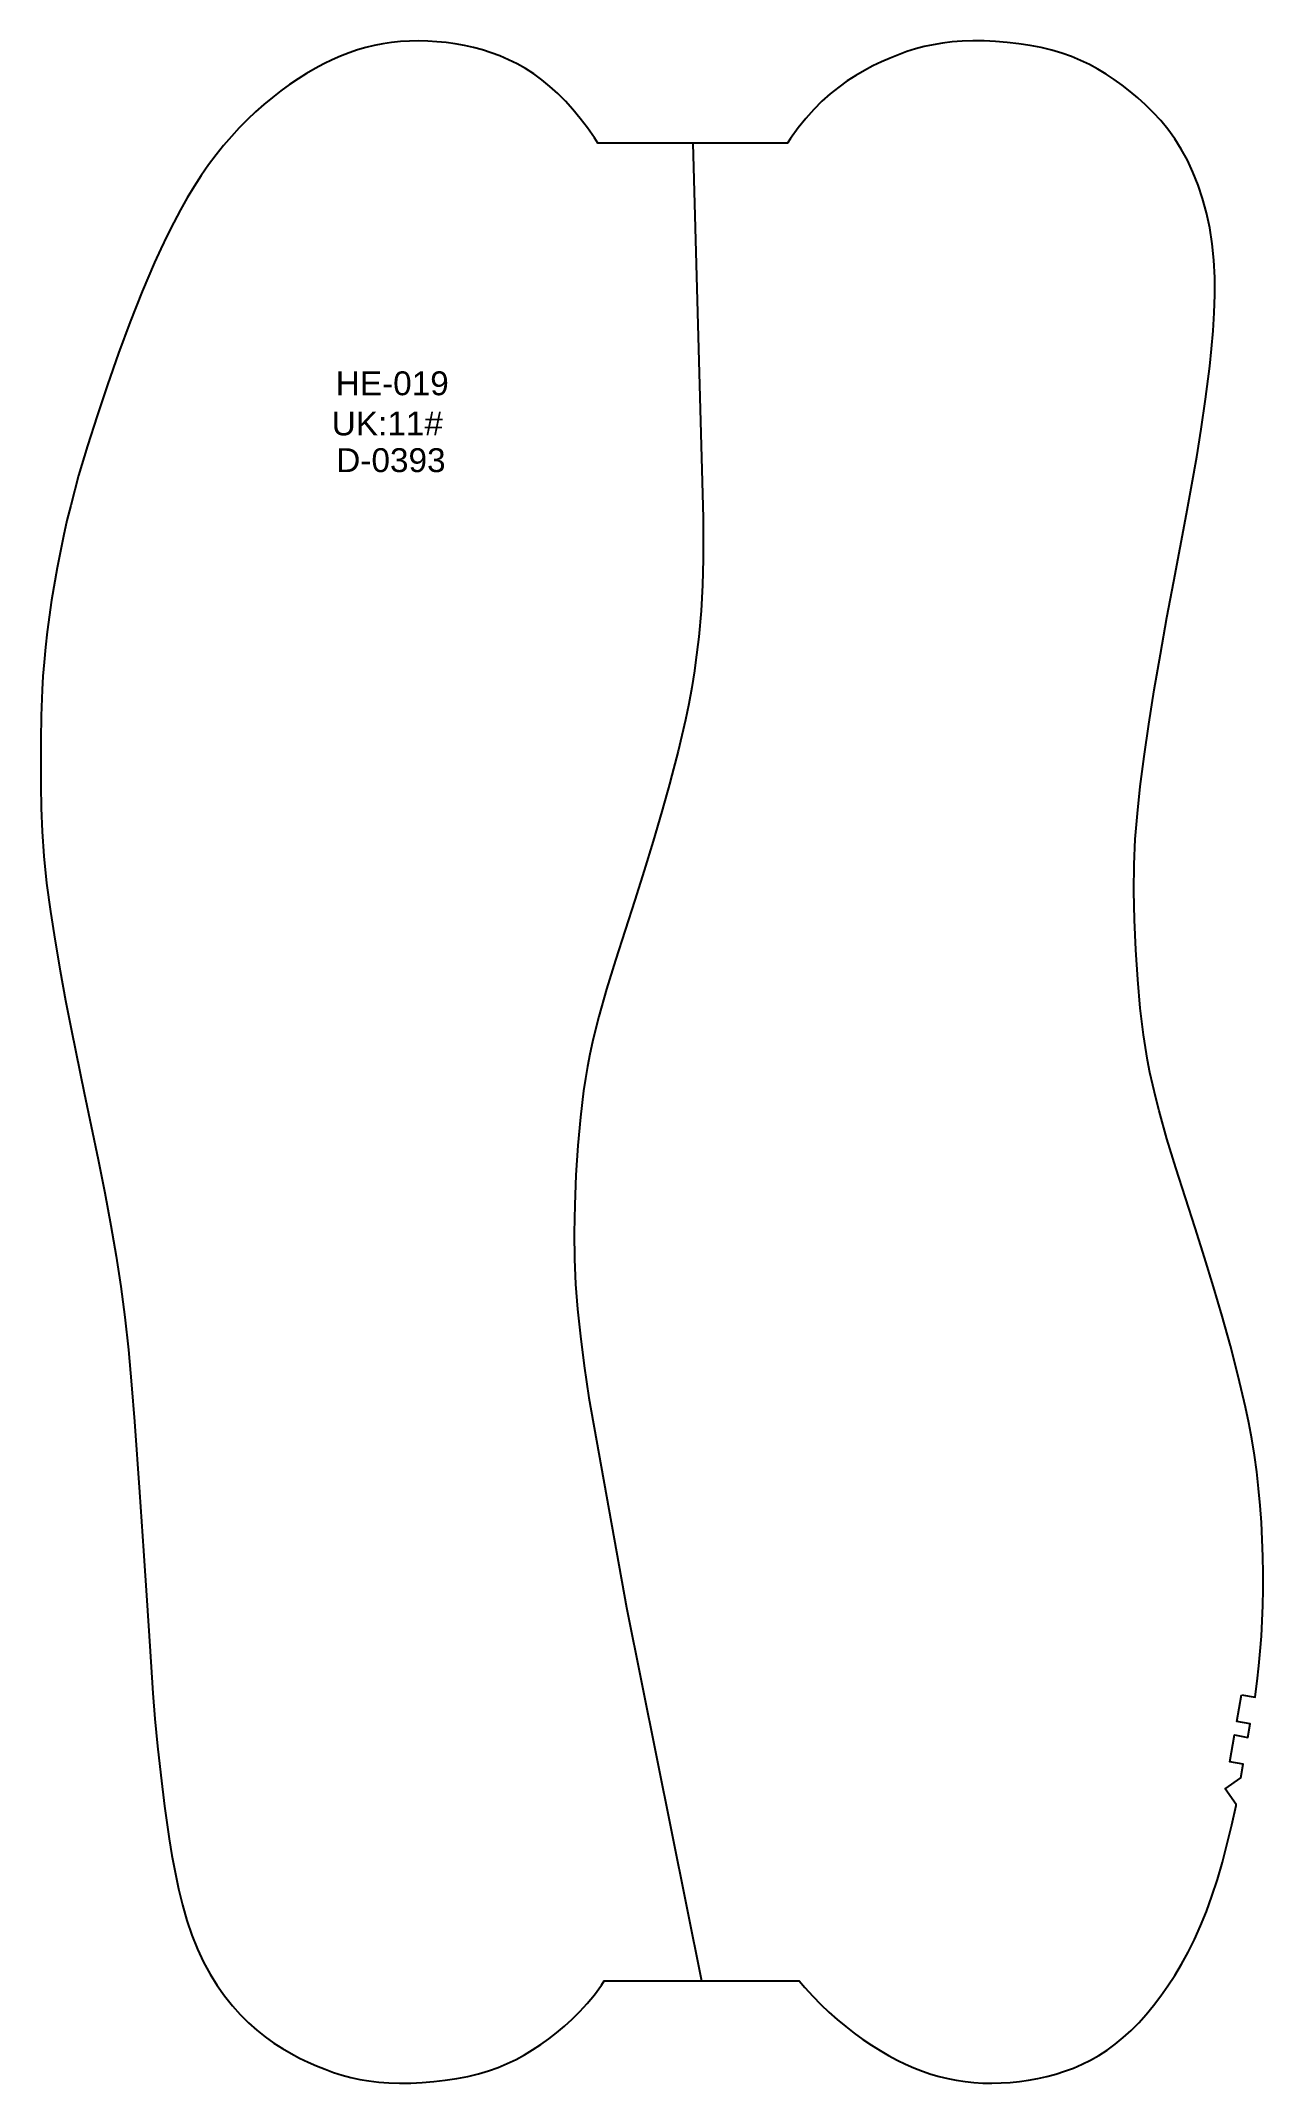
# Model space of a CAD drawing. Extents: x 0 to 4668, y 0 to 316.
# Drawn here: x 503.6 to 682.8, y 0 to 299.5 of the extents above; entities that cross this region are included whole.
import ezdxf

# ---------------------------------------------------------------- set-up
doc = ezdxf.new("R2010")
doc.units = 0
doc.layers.add('1', color=7, linetype='CONTINUOUS')
doc.layers.add('DEFAULT', color=7, linetype='CONTINUOUS')
doc.styles.add('ARIAL_REGULAR', font='arial.ttf')

msp = doc.modelspace()

# ---------------------------------------------------------------- texts
at = {"layer": '1', "color": 1, "style": 'ARIAL_REGULAR'}
for s, p in [('HE-019', (546.87, 247.5)), ('UK:11#', (546.29, 241.61)), ('D-0393', (546.95, 236.23))]:
    msp.add_text(s, height=3.5, dxfattribs=at).set_placement(p)

# ---------------------------------------------------------------- linework, layer by layer
at = {"layer": 'DEFAULT', "color": 5}
msp.add_lwpolyline([(679.66, 56.96), (681.63, 56.62), (681.63, 56.64), (681.93, 58.93), (682.18, 61.17), (682.39, 63.36), (682.56, 65.56), (682.68, 67.77), (682.77, 70.04), (682.82, 72.37), (682.82, 74.77), (682.78, 77.22), (682.7, 79.7), (682.57, 82.19), (682.39, 84.7), (682.16, 87.19), (681.88, 89.65), (681.54, 92.07), (681.15, 94.46), (680.71, 96.81), (680.24, 99.13), (679.18, 103.67), (678.04, 108.1), (676.82, 112.45), (675.55, 116.76), (674.23, 121.07), (672.85, 125.41), (670.04, 134.21), (668.72, 138.48), (667.57, 142.55), (667.07, 144.48), (666.63, 146.35), (666.23, 148.19), (665.88, 150.02), (665.56, 151.85), (665.28, 153.71), (664.81, 157.61), (664.43, 161.81), (664.14, 166.2), (663.95, 170.59), (663.87, 174.79), (663.92, 178.68), (664.08, 182.41), (664.38, 186.16), (664.81, 190.15), (665.38, 194.54), (666.07, 199.28), (666.87, 204.31), (667.76, 209.55), (668.72, 214.9), (669.71, 220.22), (671.57, 230.1), (672.37, 234.4), (673.08, 238.46), (673.74, 242.53), (674.38, 246.9), (674.99, 251.76), (675.26, 254.32), (675.49, 256.93), (675.65, 259.57), (675.73, 262.2), (675.72, 264.78), (675.6, 267.3), (675.36, 269.72), (675, 272.03), (674.52, 274.24), (673.95, 276.34), (673.28, 278.32), (672.53, 280.2), (671.71, 281.95), (670.81, 283.58), (669.86, 285.09), (668.86, 286.49), (667.81, 287.78), (666.72, 288.98), (665.6, 290.08), (664.46, 291.11), (663.31, 292.06), (662.14, 292.96), (660.97, 293.8), (659.79, 294.58), (658.59, 295.31), (657.35, 295.98), (656.07, 296.6), (654.73, 297.16), (653.33, 297.66), (651.85, 298.09), (650.29, 298.47), (648.66, 298.79), (646.99, 299.05), (645.3, 299.24), (643.6, 299.38), (641.93, 299.45), (640.29, 299.46), (638.72, 299.41), (637.23, 299.3), (635.81, 299.13), (634.45, 298.9), (633.14, 298.62), (631.86, 298.28), (630.61, 297.88), (629.37, 297.43), (628.13, 296.94), (626.89, 296.39), (625.63, 295.79), (624.37, 295.13), (623.11, 294.39), (621.85, 293.58), (620.6, 292.68), (619.37, 291.69), (618.15, 290.6), (616.95, 289.41), (615.77, 288.1), (614.64, 286.69), (613.55, 285.15), (613.12, 284.46), (585.3, 284.46), (584.81, 285.22), (583.78, 286.69), (582.72, 288.08), (581.64, 289.38), (580.54, 290.6), (579.42, 291.73), (578.27, 292.78), (577.1, 293.74), (575.91, 294.61), (574.7, 295.39), (573.47, 296.09), (572.22, 296.7), (570.95, 297.25), (569.67, 297.72), (568.37, 298.13), (567.06, 298.47), (565.73, 298.77), (564.39, 299.01), (563.05, 299.2), (561.7, 299.34), (560.36, 299.43), (559.02, 299.46), (557.69, 299.44), (556.37, 299.37), (555.07, 299.24), (553.79, 299.05), (552.53, 298.8), (551.29, 298.49), (550.05, 298.13), (548.82, 297.7), (547.59, 297.22), (546.36, 296.68), (545.12, 296.07), (543.87, 295.4), (542.61, 294.68), (541.35, 293.89), (540.09, 293.04), (538.83, 292.13), (537.59, 291.17), (536.35, 290.14), (535.13, 289.06), (533.93, 287.92), (532.74, 286.71), (531.58, 285.45), (530.44, 284.12), (529.33, 282.73), (528.23, 281.26), (527.16, 279.73), (526.12, 278.12), (525.1, 276.43), (524.11, 274.67), (523.14, 272.84), (522.18, 270.94), (521.25, 268.98), (520.33, 266.95), (518.52, 262.7), (516.76, 258.25), (515.04, 253.66), (513.41, 249.04), (511.88, 244.49), (510.47, 240.07), (509.19, 235.71), (508.02, 231.34), (507.48, 229.11), (506.97, 226.84), (506.03, 222.18), (505.23, 217.45), (504.59, 212.81), (504.33, 210.56), (504.12, 208.38), (503.95, 206.3), (503.83, 204.3), (503.7, 200.51), (503.65, 196.95), (503.65, 193.57), (503.65, 190.27), (503.69, 186.97), (503.82, 183.55), (504.07, 179.91), (504.49, 175.97), (505.06, 171.79), (505.73, 167.47), (506.48, 163.1), (507.28, 158.75), (508.13, 154.36), (509.99, 145.23), (512.03, 135.45), (513.02, 130.53), (513.93, 125.77), (514.71, 121.25), (515.38, 116.83), (515.96, 112.32), (516.48, 107.54), (516.94, 102.38), (517.37, 97.01), (518.1, 86.67), (518.72, 78.05), (519.2, 70.79), (519.6, 64.07), (520.06, 57.16), (520.37, 53.41), (520.75, 49.42), (521.22, 45.17), (521.79, 40.63), (522.47, 35.83), (522.87, 33.38), (523.32, 30.93), (523.83, 28.51), (524.4, 26.15), (525.05, 23.87), (525.78, 21.7), (526.6, 19.66), (527.5, 17.75), (528.47, 15.97), (529.5, 14.31), (530.59, 12.78), (531.72, 11.36), (532.89, 10.05), (534.09, 8.86), (535.32, 7.77), (536.55, 6.78), (537.8, 5.88), (539.06, 5.07), (540.32, 4.34), (541.58, 3.67), (542.83, 3.07), (544.08, 2.53), (545.32, 2.03), (546.56, 1.58), (547.81, 1.19), (549.08, 0.85), (550.4, 0.56), (551.75, 0.33), (553.17, 0.16), (554.67, 0.05), (556.24, 0), (557.87, 0.01), (559.55, 0.09), (561.25, 0.22), (562.94, 0.42), (564.61, 0.67), (566.24, 0.99), (567.8, 1.37), (569.28, 1.81), (570.68, 2.31), (572.02, 2.87), (573.3, 3.48), (574.54, 4.15), (575.74, 4.88), (576.92, 5.67), (578.09, 6.51), (579.25, 7.4), (580.41, 8.36), (581.55, 9.38), (582.67, 10.49), (583.75, 11.68), (584.8, 12.97), (585.81, 14.37), (586.21, 15), (614.79, 15), (615.63, 14.01), (616.8, 12.75), (617.98, 11.55), (619.18, 10.41), (620.4, 9.32), (621.64, 8.3), (622.89, 7.33), (624.14, 6.42), (625.4, 5.58), (626.66, 4.79), (627.92, 4.06), (629.17, 3.39), (630.41, 2.79), (631.64, 2.24), (632.87, 1.76), (634.1, 1.34), (635.34, 0.97), (636.58, 0.67), (637.84, 0.42), (639.12, 0.23), (640.42, 0.1), (641.74, 0.02), (643.07, 0), (644.41, 0.03), (645.75, 0.12), (647.1, 0.26), (648.45, 0.45), (649.78, 0.7), (651.11, 0.99), (652.42, 1.34), (653.72, 1.75), (655.01, 2.22), (656.27, 2.76), (657.52, 3.38), (658.75, 4.07), (659.96, 4.86), (661.15, 5.73), (662.32, 6.68), (663.47, 7.73), (664.59, 8.86), (665.69, 10.08), (666.77, 11.39), (667.83, 12.78), (668.86, 14.25), (669.87, 15.8), (670.85, 17.45), (671.81, 19.2), (672.74, 21.06), (673.63, 23.05), (674.5, 25.17), (675.32, 27.43), (676.11, 29.85), (676.86, 32.42), (677.57, 35.12), (678.23, 37.9), (678.86, 40.73), (678.88, 40.85), (677.25, 43.17), (679.57, 44.79), (679.91, 46.76), (677.94, 47.11), (678.63, 51.05), (680.6, 50.7), (680.94, 52.67), (678.97, 53.02)], close=True, dxfattribs=at)
at = {"layer": 'DEFAULT', "color": 96}
msp.add_lwpolyline([(599.21, 284.46), (600.72, 229.48), (600.75, 223.44), (600.65, 219.65), (600.42, 215.88), (600.09, 212.09), (599.63, 208.33), (599.46, 207.09), (599.06, 204.66), (598.62, 202.27), (598.14, 199.91), (597.07, 195.32), (595.91, 190.84), (595.91, 190.83), (594.69, 186.46), (593.42, 182.13), (592.09, 177.8), (590.71, 173.45), (587.89, 164.66), (586.59, 160.41), (585.45, 156.39), (584.96, 154.5), (584.53, 152.67), (584.14, 150.87), (583.79, 149.09), (583.49, 147.3), (583.21, 145.48), (582.75, 141.65), (582.37, 137.5), (582.08, 133.15), (581.9, 128.81), (581.82, 124.67), (581.86, 120.84), (582.03, 117.18), (582.32, 113.49), (582.74, 109.55), (583.31, 105.2), (584, 100.48), (589.49, 69.73), (600.5, 15)], dxfattribs=at)

msp.set_redraw_order([(e.dxf.handle, doc.entitydb.next_handle()) for e in msp.query("TEXT MTEXT ATTDEF DIMENSION ARC_DIMENSION")])  # texts and dimensions are drawn at this point

doc.saveas('drawing.dxf')
